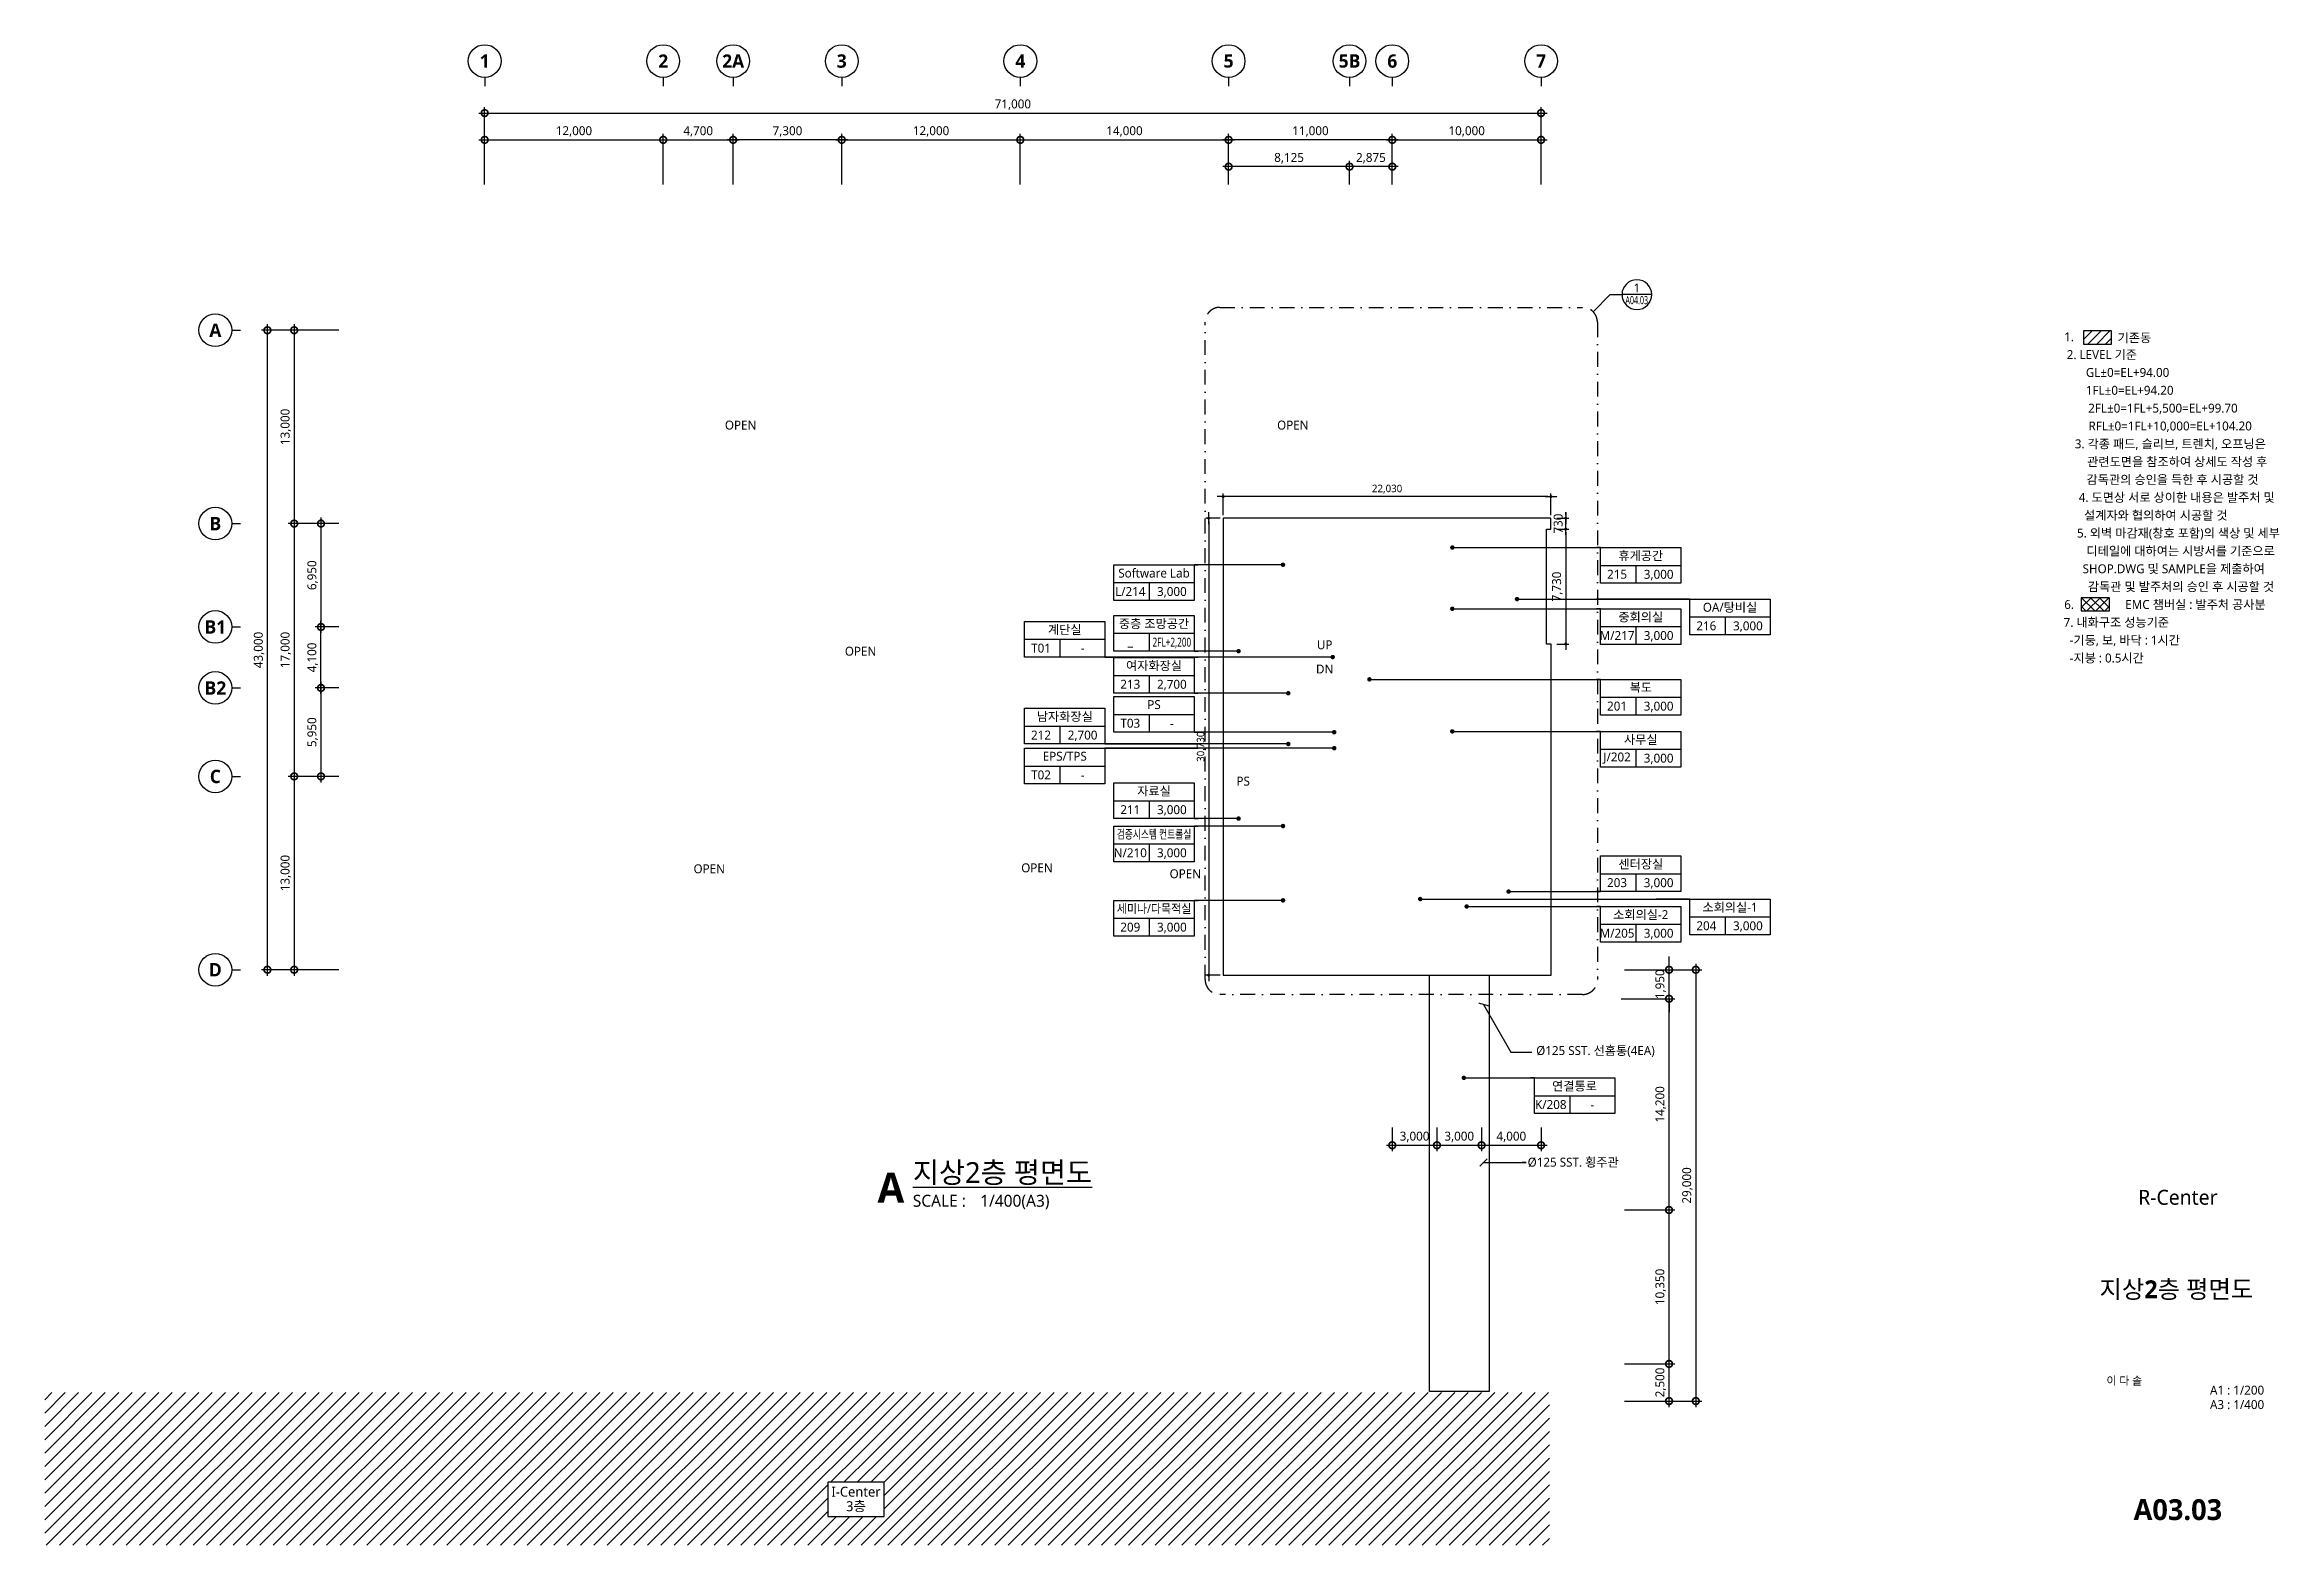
# Model space of a CAD drawing. Header units: millimetres. Extents: x -145104 to 501096, y 3876 to 113496.
# Drawn here: x 180926 to 331111, y 3876 to 104776 of the extents above; entities that cross this region are included whole.
import ezdxf
from ezdxf.enums import TextEntityAlignment as Align

# ---------------------------------------------------------------- set-up
doc = ezdxf.new("R2010")
doc.units = ezdxf.units.MM
doc.header["$LTSCALE"] = 200
doc.linetypes.add('DASHDOT-GAUN', pattern=[10, 5, -2.5, 0, -2.5])
doc.layers.get('DEFPOINTS').update_dxf_attribs({"color": 137})
for name, color, linetype in [('3TXT', 3, 'Continuous'), ('DIM', 7, 'Continuous'), ('HAT', 8, 'Continuous'), ('PIA0-DIM', 7, 'Continuous'), ('REV', 1, 'Continuous'), ('SYM', 6, 'Continuous'), ('SYM-BUB', 3, 'Continuous'), ('SYM-LEAD', 6, 'Continuous'), ('TEXT', 3, 'Continuous'), ('TEXT-NOTE', 6, 'Continuous'), ('XR-SHEET$0$TITLE', 7, 'Continuous'), ('XR-SHEET$1$SHT', 5, 'Continuous'), ('XR-SHEET$1$TEXT', 3, 'Continuous')]:
    doc.layers.add(name, color=color, linetype=linetype)
doc.layers.add('AREA', color=30, linetype='Continuous', plot=False)
doc.styles.add('$0$스타일1', font='malgun.ttf')
doc.styles.add('XR-SHEET$0$굴림체(옥산)', font='malgun.ttf')
doc.styles.add('맑은고딕B', font='malgunbd.ttf')
doc.styles.add('스타일1', font='malgun.ttf')
doc.dimstyles.new('CJA', dxfattribs={"dimscale": 300, "dimtxt": 2.7, "dimasz": 1, "dimexe": 2, "dimexo": 3, "dimgap": 1, "dimtad": 1, "dimdec": 0, "dimzin": 1, "dimdsep": 46, "dimlunit": 6, "dimtxsty": '$0$스타일1', "dimblk": 'CJDOT', "dimcen": 0.09, "dimdle": 1, "dimclrd": 256, "dimclre": 256, "dimclrt": 3, "dimadec": 0, "dimazin": 0, "dimtfac": 1, "dimtdec": 0, "dimtix": 1, "dimtmove": 2, "dimatfit": 3, "dimldrblk": 'CJDOT', "dimfxl": 1, "dimtolj": 1, "dimtzin": 1, "dimarcsym": 0})
doc.dimstyles.new('DIM-QD 1', dxfattribs={"dimtxt": 3, "dimasz": 1.5, "dimexe": 1, "dimexo": 0, "dimgap": 1, "dimtad": 1, "dimdec": 3, "dimdsep": 46, "dimlunit": 6, "dimtxsty": '$0$스타일1', "dimblk1": 'ARCHTICK', "dimblk2": 'ARCHTICK', "dimsah": 1, "dimcen": 0, "dimclrd": 256, "dimclre": 256, "dimclrt": 3, "dimazin": 2, "dimtfac": 1, "dimtdec": 3, "dimtix": 1, "dimtmove": 2, "dimatfit": 3, "dimldrblk": 'ARCHTICK', "dimfxl": 1, "dimtolj": 1, "dimtzin": 0, "dimarcsym": 0})
doc.dimstyles.new('GAUN-200', dxfattribs={"dimscale": 200, "dimtxt": 3, "dimasz": 1, "dimexe": 1, "dimexo": 1, "dimgap": 1, "dimtad": 1, "dimdec": 0, "dimzin": 1, "dimdsep": 46, "dimlunit": 6, "dimtxsty": '스타일1', "dimblk": 'CJDOT', "dimcen": 0.09, "dimdle": 1, "dimclrd": 256, "dimclre": 256, "dimclrt": 3, "dimadec": 0, "dimazin": 0, "dimtfac": 1, "dimtdec": 0, "dimtix": 1, "dimtmove": 2, "dimatfit": 3, "dimldrblk": 'CJDOT', "dimfxl": 1, "dimtolj": 1, "dimtzin": 1, "dimarcsym": 0})

msp = doc.modelspace()

# ---------------------------------------------------------------- texts
at = {"layer": '3TXT', "style": '스타일1'}
for s, p in [('1. ', (317084.7, 85137.3)), ('2. LEVEL 기준', (319186.3, 83937.3)), ('   GL±0=EL+94.00', (320608.5, 82737.3)), ('   1FL±0=EL+94.20', (320753.6, 81537.3)), ('   2FL±0=1FL+5,500=EL+99.70', (322987.7, 80337.3)), ('3. 각종 패드, 슬리브, 트렌치, 오프닝은', (323789, 77937.3)), ('   RFL±0=1FL+10,000=EL+104.20', (323472.1, 79137.3)), ('   관련도면을 참조하여 상세도 작성 후 ', (324051.5, 76737.3)), ('   감독관의 승인을 득한 후 시공할 것', (323634.1, 75537.3)), ('4. 도면상 서로 상이한 내용은 발주처 및   ', (324519.5, 74337.3)), ('5. 외벽 마감재(창호 포함)의 색상 및 세부', (324333.6, 71937.3)), ('   설계자와 협의하여 시공할 것', (322505.9, 73137.3)), ('   디테일에 대하여는 시방서를 기준으로', (324175.4, 70737.3)), ('   SHOP.DWG 및 SAMPLE을 제출하여', (323711.8, 69537.3)), ('   감독관 및 발주처의 승인 후 시공할 것', (324198.3, 68337.3)), ('6. ', (317084.7, 67137.3))]:
    msp.add_text(s, height=600, dxfattribs=at).set_placement(p, align=Align.MIDDLE_CENTER)
for s, p in [('7. 내화구조 성능기준', (316616.7, 65937.3)), ('  -기둥, 보, 바닥 : 1시간', (316616.7, 64737.3)), ('  -지붕 : 0.5시간', (316616.7, 63537.3))]:
    msp.add_text(s, height=600, dxfattribs=at).set_placement(p, align=Align.MIDDLE_LEFT)
at = {"layer": 'REV', "linetype": 'Continuous', "style": '스타일1'}
for p in [(227698.5, 79199.4), (264811.5, 79199.4), (235759.9, 63992.6), (225589.9, 49364), (247614.2, 49428.8), (257584.8, 49032.4)]:
    msp.add_text('OPEN', height=600, dxfattribs=at).set_placement(p, align=Align.MIDDLE_CENTER)
at = {"layer": 'TEXT', "style": '스타일1'}
msp.add_text('기존동', height=600, dxfattribs=at).set_placement((320240.6, 84588.2), align=Align.BOTTOM_LEFT)
for s, height, p in [('EMC 챔버실 : 발주처 공사분', 600, (325476.3, 67137.3)), ('R-Center', 1000, (324296.1, 27276.2))]:
    msp.add_text(s, height=height, dxfattribs=at).set_placement(p, align=Align.MIDDLE_CENTER)
at = {"layer": 'TEXT', "color": 3, "style": '스타일1'}
for s, p in [('UP', (266951.6, 64127.3)), ('DN', (266951.6, 62495.6)), ('PS', (261471.6, 54961.4))]:
    msp.add_text(s, height=600, dxfattribs=at).set_placement(p, align=Align.CENTER)
for s, p in [('%%C125 SST. 선홈통(4EA)', (281166.8, 36843.7)), ('%%C125 SST. 횡주관', (280593.7, 29337.2))]:
    msp.add_text(s, height=600, dxfattribs=at).set_placement(p)

# ---------------------------------------------------------------- blocks, each defined once
blk = doc.blocks.new('_DotSmall')
at = {"color": 0, "linetype": 'ByBlock', "const_width": 0.5}
blk.add_lwpolyline([(-0.0625, 0, 1), (0.0625, 0, 1)], format="xyb", close=True, dxfattribs=at)
blk = doc.blocks.new('*D24')
at = {"layer": 'DEFPOINTS', "color": 0, "transparency": 16777216}
for p in [(195896, 85576), (201296, 85576), (201296, 42576)]:
    blk.add_point(p, dxfattribs=at)
at = {"layer": 'DIM', "color": 7, "lineweight": -2, "transparency": 16777216}
for p, q in [((195896, 42176), (195896, 85976)), ((200696, 85576), (195496, 85576)), ((200696, 42576), (195496, 42576))]:
    blk.add_line(p, q, dxfattribs=at)
at = {"layer": 'DIM', "color": 7, "lineweight": -2, "transparency": 16777216, "xscale": 900, "yscale": 900, "zscale": 900}
for p, rotation in [((195896, 85576), 90), ((195896, 42576), 270)]:
    blk.add_blockref('_DotSmall', p, dxfattribs=dict(at, rotation=rotation))
at = {"layer": 'DIM', "color": 3, "transparency": 16777216, "insert": (195336, 64076), "char_height": 600, "attachment_point": 5, "rotation": 90, "style": '$0$스타일1'}
blk.add_mtext('\\A1;43,000', dxfattribs=at)
blk = doc.blocks.new('CJDOT')
blk.add_line((-2, 0), (2, 0))
at = {"const_width": 0.5}
blk.add_lwpolyline([(-0.25, 0, 1), (0.25, 0, 1)], format="xyb", close=True, dxfattribs=at)
blk = doc.blocks.new('*D25')
at = {"layer": 'DEFPOINTS', "color": 0, "transparency": 16777216}
for p in [(201296, 85576), (197696, 72576), (201296, 72576)]:
    blk.add_point(p, dxfattribs=at)
at = {"layer": 'DIM', "color": 7, "lineweight": -2, "transparency": 16777216}
for p, q in [((197696, 85976), (197696, 72176)), ((200696, 85576), (197296, 85576)), ((200696, 72576), (197296, 72576))]:
    blk.add_line(p, q, dxfattribs=at)
at = {"layer": 'DIM', "color": 7, "lineweight": -2, "transparency": 16777216, "xscale": 900, "yscale": 900, "zscale": 900}
for p, rotation in [((197696, 85576), 90), ((197696, 72576), 270)]:
    blk.add_blockref('_DotSmall', p, dxfattribs=dict(at, rotation=rotation))
at = {"layer": 'DIM', "color": 3, "transparency": 16777216, "insert": (197134, 79076), "char_height": 600, "attachment_point": 5, "rotation": 90, "style": '$0$스타일1'}
blk.add_mtext('\\A1;13,000', dxfattribs=at)
blk = doc.blocks.new('*D26')
at = {"layer": 'DEFPOINTS', "color": 0, "transparency": 16777216}
for p in [(201296, 55576), (197696, 42576), (201296, 42576)]:
    blk.add_point(p, dxfattribs=at)
at = {"layer": 'DIM', "color": 7, "lineweight": -2, "transparency": 16777216}
for p, q in [((200696, 55576), (197296, 55576)), ((197696, 55976), (197696, 42176)), ((200696, 42576), (197296, 42576))]:
    blk.add_line(p, q, dxfattribs=at)
at = {"layer": 'DIM', "color": 7, "lineweight": -2, "transparency": 16777216, "xscale": 900, "yscale": 900, "zscale": 900}
for p, rotation in [((197696, 55576), 90), ((197696, 42576), 270)]:
    blk.add_blockref('_DotSmall', p, dxfattribs=dict(at, rotation=rotation))
at = {"layer": 'DIM', "color": 3, "transparency": 16777216, "insert": (197134, 49076), "char_height": 600, "attachment_point": 5, "rotation": 90, "style": '$0$스타일1'}
blk.add_mtext('\\A1;13,000', dxfattribs=at)
blk = doc.blocks.new('*D27')
at = {"layer": 'DEFPOINTS', "color": 0, "transparency": 16777216}
for p in [(281496, 100176), (210496, 94776), (281496, 94776)]:
    blk.add_point(p, dxfattribs=at)
at = {"layer": 'DIM', "color": 7, "lineweight": -2, "transparency": 16777216}
for p, q in [((210096, 100176), (281896, 100176)), ((210496, 95376), (210496, 100576)), ((281496, 95376), (281496, 100576))]:
    blk.add_line(p, q, dxfattribs=at)
at = {"layer": 'DIM', "color": 7, "lineweight": -2, "transparency": 16777216, "xscale": 900, "yscale": 900, "zscale": 900, "rotation": 180}
blk.add_blockref('_DotSmall', (210496, 100176), dxfattribs=at)
at = {"layer": 'DIM', "color": 7, "lineweight": -2, "transparency": 16777216, "xscale": 900, "yscale": 900, "zscale": 900}
blk.add_blockref('_DotSmall', (281496, 100176), dxfattribs=at)
at = {"layer": 'DIM', "color": 3, "transparency": 16777216, "insert": (245996, 100738), "char_height": 600, "attachment_point": 5, "style": '스타일1'}
blk.add_mtext('\\A1;71,000', dxfattribs=at)
blk = doc.blocks.new('*D28')
at = {"layer": 'DEFPOINTS', "color": 0, "transparency": 16777216}
for p in [(281496, 98376), (271496, 94776), (281496, 94776)]:
    blk.add_point(p, dxfattribs=at)
at = {"layer": 'DIM', "color": 7, "lineweight": -2, "transparency": 16777216}
for p, q in [((271096, 98376), (281896, 98376)), ((271496, 95376), (271496, 98776)), ((281496, 95376), (281496, 98776))]:
    blk.add_line(p, q, dxfattribs=at)
at = {"layer": 'DIM', "color": 7, "lineweight": -2, "transparency": 16777216, "xscale": 900, "yscale": 900, "zscale": 900, "rotation": 180}
blk.add_blockref('_DotSmall', (271496, 98376), dxfattribs=at)
at = {"layer": 'DIM', "color": 7, "lineweight": -2, "transparency": 16777216, "xscale": 900, "yscale": 900, "zscale": 900}
blk.add_blockref('_DotSmall', (281496, 98376), dxfattribs=at)
at = {"layer": 'DIM', "color": 3, "transparency": 16777216, "insert": (276496, 98938), "char_height": 600, "attachment_point": 5, "style": '스타일1'}
blk.add_mtext('\\A1;10,000', dxfattribs=at)
blk = doc.blocks.new('*D29')
at = {"layer": 'DEFPOINTS', "color": 0, "transparency": 16777216}
for p in [(222496, 98376), (210496, 94776), (222496, 94776)]:
    blk.add_point(p, dxfattribs=at)
at = {"layer": 'DIM', "color": 7, "lineweight": -2, "transparency": 16777216}
for p, q in [((210096, 98376), (222896, 98376)), ((210496, 95376), (210496, 98776)), ((222496, 95376), (222496, 98776))]:
    blk.add_line(p, q, dxfattribs=at)
at = {"layer": 'DIM', "color": 7, "lineweight": -2, "transparency": 16777216, "xscale": 900, "yscale": 900, "zscale": 900, "rotation": 180}
blk.add_blockref('_DotSmall', (210496, 98376), dxfattribs=at)
at = {"layer": 'DIM', "color": 7, "lineweight": -2, "transparency": 16777216, "xscale": 900, "yscale": 900, "zscale": 900}
blk.add_blockref('_DotSmall', (222496, 98376), dxfattribs=at)
at = {"layer": 'DIM', "color": 3, "transparency": 16777216, "insert": (216496, 98938), "char_height": 600, "attachment_point": 5, "style": '스타일1'}
blk.add_mtext('\\A1;12,000', dxfattribs=at)
blk = doc.blocks.new('NEW_BUB')
at = {"layer": 'SYM-BUB', "color": 6}
blk.add_line((0, 3), (0, 0), dxfattribs=at)
blk.add_circle((0, 8.5), 5.5, dxfattribs=at)
at = {"layer": 'SYM-BUB', "color": 3, "style": '맑은고딕B'}
blk.add_attdef('X', text='', height=4.5, dxfattribs=at).set_placement((0, 8.5), align=Align.MIDDLE)
blk = doc.blocks.new('dwgtitle')
at = {"layer": 'SYM', "color": 3, "style": '스타일1'}
blk.add_text('SCALE :', height=4, dxfattribs=at).set_placement((12.25, -1.4))
at = {"layer": 'SYM', "color": 6, "style": '맑은고딕B'}
blk.add_attdef('A', text='', height=10, dxfattribs=at).set_placement((4.89, 5), align=Align.MIDDLE)
at = {"layer": 'SYM', "color": 3, "style": '스타일1'}
for tag, p, height in [('%%UTITLE', (12.25, 6.59), 7), ('1/100', (34.89, -1.4), 4)]:
    blk.add_attdef(tag, p, '', height=height, dxfattribs=at)
blk = doc.blocks.new('_ARCHTICK')
at = {"color": 0, "linetype": 'ByBlock', "const_width": 0.15}
blk.add_lwpolyline([(-0.5, -0.5), (0.5, 0.5)], dxfattribs=at)
blk = doc.blocks.new('room')
at = {"layer": 'TEXT-NOTE'}
for p, q in [((0, 0), (0, 12)), ((0, 12), (27, 12)), ((27, 12), (27, 0)), ((0, 6), (27, 6)), ((27, 0), (0, 0)), ((12, 0), (12, 6))]:
    blk.add_line(p, q, dxfattribs=at)
at = {"layer": 'TEXT-NOTE', "color": 3, "style": '스타일1'}
for tag, p in [('실명', (13.5, 9.28)), ('101', (5.53, 3.02)), ('2400', (19.5, 3))]:
    blk.add_attdef(tag, text='', height=3, dxfattribs=at).set_placement(p, align=Align.MIDDLE)
blk = doc.blocks.new('DET1')
at = {"layer": 'SYM', "color": 6}
blk.add_line((0, 0), (10, 0), dxfattribs=at)
blk.add_circle((5, 0), 5, dxfattribs=at)
at = {"layer": 'SYM', "color": 3, "style": '스타일1'}
blk.add_attdef('1', text='', height=3, dxfattribs=at).set_placement((5, 2.25), align=Align.MIDDLE)
at = {"layer": 'SYM', "color": 3, "style": '스타일1', "width": 0.84071}
blk.add_attdef('A2.01', text='', height=2.7, dxfattribs=at).set_placement((1.24, -3.19), (9.23, -3.19), align=Align.FIT)
blk = doc.blocks.new('*D148')
at = {"layer": 'DEFPOINTS', "color": 0, "transparency": 16777216}
for p in [(260496, 98376), (246496, 94776), (260496, 94776)]:
    blk.add_point(p, dxfattribs=at)
at = {"layer": 'DIM', "color": 7, "lineweight": -2, "transparency": 16777216}
for p, q in [((246096, 98376), (260896, 98376)), ((246496, 95376), (246496, 98776)), ((260496, 95376), (260496, 98776))]:
    blk.add_line(p, q, dxfattribs=at)
at = {"layer": 'DIM', "color": 7, "lineweight": -2, "transparency": 16777216, "xscale": 900, "yscale": 900, "zscale": 900, "rotation": 180}
blk.add_blockref('_DotSmall', (246496, 98376), dxfattribs=at)
at = {"layer": 'DIM', "color": 7, "lineweight": -2, "transparency": 16777216, "xscale": 900, "yscale": 900, "zscale": 900}
blk.add_blockref('_DotSmall', (260496, 98376), dxfattribs=at)
at = {"layer": 'DIM', "color": 3, "transparency": 16777216, "insert": (253496, 98938), "char_height": 600, "attachment_point": 5, "style": '스타일1'}
blk.add_mtext('\\A1;14,000', dxfattribs=at)
blk = doc.blocks.new('*D149')
at = {"layer": 'DEFPOINTS', "color": 0, "transparency": 16777216}
for p in [(246496, 98376), (234496, 94776), (246496, 94776)]:
    blk.add_point(p, dxfattribs=at)
at = {"layer": 'DIM', "color": 7, "lineweight": -2, "transparency": 16777216}
for p, q in [((234096, 98376), (246896, 98376)), ((234496, 95376), (234496, 98776)), ((246496, 95376), (246496, 98776))]:
    blk.add_line(p, q, dxfattribs=at)
at = {"layer": 'DIM', "color": 7, "lineweight": -2, "transparency": 16777216, "xscale": 900, "yscale": 900, "zscale": 900, "rotation": 180}
blk.add_blockref('_DotSmall', (234496, 98376), dxfattribs=at)
at = {"layer": 'DIM', "color": 7, "lineweight": -2, "transparency": 16777216, "xscale": 900, "yscale": 900, "zscale": 900}
blk.add_blockref('_DotSmall', (246496, 98376), dxfattribs=at)
at = {"layer": 'DIM', "color": 3, "transparency": 16777216, "insert": (240496, 98938), "char_height": 600, "attachment_point": 5, "style": '스타일1'}
blk.add_mtext('\\A1;12,000', dxfattribs=at)
blk = doc.blocks.new('*D150')
at = {"layer": 'DEFPOINTS', "color": 0, "transparency": 16777216}
for p in [(227196, 98376), (222496, 94776), (227196, 94776)]:
    blk.add_point(p, dxfattribs=at)
at = {"layer": 'DIM', "color": 7, "lineweight": -2, "transparency": 16777216}
for p, q in [((222096, 98376), (227596, 98376)), ((222496, 95376), (222496, 98776)), ((227196, 95376), (227196, 98776))]:
    blk.add_line(p, q, dxfattribs=at)
at = {"layer": 'DIM', "color": 7, "lineweight": -2, "transparency": 16777216, "xscale": 900, "yscale": 900, "zscale": 900, "rotation": 180}
blk.add_blockref('_DotSmall', (222496, 98376), dxfattribs=at)
at = {"layer": 'DIM', "color": 7, "lineweight": -2, "transparency": 16777216, "xscale": 900, "yscale": 900, "zscale": 900}
blk.add_blockref('_DotSmall', (227196, 98376), dxfattribs=at)
at = {"layer": 'DIM', "color": 3, "transparency": 16777216, "insert": (224846, 98937), "char_height": 600, "attachment_point": 5, "style": '스타일1'}
blk.add_mtext('\\A1;4,700', dxfattribs=at)
blk = doc.blocks.new('*D152')
at = {"layer": 'DEFPOINTS', "color": 0, "transparency": 16777216}
for p in [(227196, 98376), (227196, 94776), (234496, 94776)]:
    blk.add_point(p, dxfattribs=at)
at = {"layer": 'DIM', "color": 7, "lineweight": -2, "transparency": 16777216}
for p, q in [((234896, 98376), (226796, 98376)), ((227196, 95376), (227196, 98776)), ((234496, 95376), (234496, 98776))]:
    blk.add_line(p, q, dxfattribs=at)
at = {"layer": 'DIM', "color": 7, "lineweight": -2, "transparency": 16777216, "xscale": 900, "yscale": 900, "zscale": 900, "rotation": 180}
blk.add_blockref('_DotSmall', (227196, 98376), dxfattribs=at)
at = {"layer": 'DIM', "color": 7, "lineweight": -2, "transparency": 16777216, "xscale": 900, "yscale": 900, "zscale": 900}
blk.add_blockref('_DotSmall', (234496, 98376), dxfattribs=at)
at = {"layer": 'DIM', "color": 3, "transparency": 16777216, "insert": (230846, 98937), "char_height": 600, "attachment_point": 5, "style": '스타일1'}
blk.add_mtext('\\A1;7,300', dxfattribs=at)
blk = doc.blocks.new('*D151')
at = {"layer": 'DEFPOINTS', "color": 0, "transparency": 16777216}
for p in [(260496, 98376), (260496, 94776), (271496, 94776)]:
    blk.add_point(p, dxfattribs=at)
at = {"layer": 'DIM', "color": 7, "lineweight": -2, "transparency": 16777216}
for p, q in [((271896, 98376), (260096, 98376)), ((260496, 95376), (260496, 98776)), ((271496, 95376), (271496, 98776))]:
    blk.add_line(p, q, dxfattribs=at)
at = {"layer": 'DIM', "color": 7, "lineweight": -2, "transparency": 16777216, "xscale": 900, "yscale": 900, "zscale": 900, "rotation": 180}
blk.add_blockref('_DotSmall', (260496, 98376), dxfattribs=at)
at = {"layer": 'DIM', "color": 7, "lineweight": -2, "transparency": 16777216, "xscale": 900, "yscale": 900, "zscale": 900}
blk.add_blockref('_DotSmall', (271496, 98376), dxfattribs=at)
at = {"layer": 'DIM', "color": 3, "transparency": 16777216, "insert": (265996, 98938), "char_height": 600, "attachment_point": 5, "style": '스타일1'}
blk.add_mtext('\\A1;11,000', dxfattribs=at)
blk = doc.blocks.new('*D173')
at = {"layer": 'DEFPOINTS', "color": 0, "transparency": 16777216}
for p in [(260131, 74391), (260131, 72939), (282161, 72939)]:
    blk.add_point(p, dxfattribs=at)
at = {"layer": 'PIA0-DIM', "lineweight": -2, "transparency": 16777216}
for p, q in [((260131, 73139), (260131, 74591)), ((281961, 74391), (260331, 74391)), ((282161, 73139), (282161, 74591))]:
    blk.add_line(p, q, dxfattribs=at)
at = {"layer": 'PIA0-DIM', "lineweight": -2, "transparency": 16777216, "xscale": 200, "yscale": 200, "zscale": 200, "rotation": 180}
blk.add_blockref('CJDOT', (260131, 74391), dxfattribs=at)
at = {"layer": 'PIA0-DIM', "lineweight": -2, "transparency": 16777216, "xscale": 200, "yscale": 200, "zscale": 200}
blk.add_blockref('CJDOT', (282161, 74391), dxfattribs=at)
at = {"layer": 'PIA0-DIM', "color": 3, "transparency": 16777216, "insert": (271146, 74892), "char_height": 500, "attachment_point": 5, "style": '스타일1'}
blk.add_mtext('\\A1;22,030', dxfattribs=at)
blk = doc.blocks.new('*D174')
at = {"layer": 'DEFPOINTS', "color": 0, "transparency": 16777216}
for p in [(260131, 72939), (259155, 42209), (260134, 42209)]:
    blk.add_point(p, dxfattribs=at)
at = {"layer": 'PIA0-DIM', "lineweight": -2, "transparency": 16777216}
for p, q in [((259931, 72939), (258955, 72939)), ((259155, 72739), (259155, 42409)), ((259934, 42209), (258955, 42209))]:
    blk.add_line(p, q, dxfattribs=at)
at = {"layer": 'PIA0-DIM', "lineweight": -2, "transparency": 16777216, "xscale": 200, "yscale": 200, "zscale": 200}
for p, rotation in [((259155, 72939), 90), ((259155, 42209), 270)]:
    blk.add_blockref('CJDOT', p, dxfattribs=dict(at, rotation=rotation))
at = {"layer": 'PIA0-DIM', "color": 3, "transparency": 16777216, "insert": (258654, 57574), "char_height": 500, "attachment_point": 5, "rotation": 90, "style": '스타일1'}
blk.add_mtext('\\A1;30,730', dxfattribs=at)
blk = doc.blocks.new('*D183')
at = {"layer": 'DEFPOINTS', "color": 0, "transparency": 16777216}
for p in [(260496, 96576), (260496, 94776), (268621, 94776)]:
    blk.add_point(p, dxfattribs=at)
at = {"layer": 'DIM', "color": 7, "lineweight": -2, "transparency": 16777216}
for p, q in [((269021, 96576), (260096, 96576)), ((260496, 95376), (260496, 96976)), ((268621, 95376), (268621, 96976))]:
    blk.add_line(p, q, dxfattribs=at)
at = {"layer": 'DIM', "color": 7, "lineweight": -2, "transparency": 16777216, "xscale": 900, "yscale": 900, "zscale": 900, "rotation": 180}
blk.add_blockref('_DotSmall', (260496, 96576), dxfattribs=at)
at = {"layer": 'DIM', "color": 7, "lineweight": -2, "transparency": 16777216, "xscale": 900, "yscale": 900, "zscale": 900}
blk.add_blockref('_DotSmall', (268621, 96576), dxfattribs=at)
at = {"layer": 'DIM', "color": 3, "transparency": 16777216, "insert": (264559, 97138), "char_height": 600, "attachment_point": 5, "style": '스타일1'}
blk.add_mtext('\\A1;8,125', dxfattribs=at)
blk = doc.blocks.new('*D184')
at = {"layer": 'DEFPOINTS', "color": 0, "transparency": 16777216}
for p in [(268621, 96576), (268621, 94776), (271496, 94776)]:
    blk.add_point(p, dxfattribs=at)
at = {"layer": 'DIM', "color": 7, "lineweight": -2, "transparency": 16777216}
for p, q in [((271896, 96576), (268221, 96576)), ((268621, 95376), (268621, 96976)), ((271496, 95376), (271496, 96976))]:
    blk.add_line(p, q, dxfattribs=at)
at = {"layer": 'DIM', "color": 7, "lineweight": -2, "transparency": 16777216, "xscale": 900, "yscale": 900, "zscale": 900, "rotation": 180}
blk.add_blockref('_DotSmall', (268621, 96576), dxfattribs=at)
at = {"layer": 'DIM', "color": 7, "lineweight": -2, "transparency": 16777216, "xscale": 900, "yscale": 900, "zscale": 900}
blk.add_blockref('_DotSmall', (271496, 96576), dxfattribs=at)
at = {"layer": 'DIM', "color": 3, "transparency": 16777216, "insert": (270059, 97137), "char_height": 600, "attachment_point": 5, "style": '스타일1'}
blk.add_mtext('\\A1;2,875', dxfattribs=at)
blk = doc.blocks.new('*D190')
at = {"layer": 'DEFPOINTS', "color": 0, "transparency": 16777216}
for p in [(201296, 61526), (199496, 55576), (201296, 55576)]:
    blk.add_point(p, dxfattribs=at)
at = {"layer": 'DIM', "color": 7, "lineweight": -2, "transparency": 16777216}
for p, q in [((199496, 61926), (199496, 55176)), ((200696, 61526), (199096, 61526)), ((200696, 55576), (199096, 55576))]:
    blk.add_line(p, q, dxfattribs=at)
at = {"layer": 'DIM', "color": 7, "lineweight": -2, "transparency": 16777216, "xscale": 900, "yscale": 900, "zscale": 900}
for p, rotation in [((199496, 61526), 90), ((199496, 55576), 270)]:
    blk.add_blockref('_DotSmall', p, dxfattribs=dict(at, rotation=rotation))
at = {"layer": 'DIM', "color": 3, "transparency": 16777216, "insert": (198936, 58551), "char_height": 600, "attachment_point": 5, "rotation": 90, "style": '$0$스타일1'}
blk.add_mtext('\\A1;5,950', dxfattribs=at)
blk = doc.blocks.new('*D191')
at = {"layer": 'DEFPOINTS', "color": 0, "transparency": 16777216}
for p in [(199496, 65626), (201296, 65626), (201296, 61526)]:
    blk.add_point(p, dxfattribs=at)
at = {"layer": 'DIM', "color": 7, "lineweight": -2, "transparency": 16777216}
for p, q in [((200696, 65626), (199096, 65626)), ((199496, 61126), (199496, 66026)), ((200696, 61526), (199096, 61526))]:
    blk.add_line(p, q, dxfattribs=at)
at = {"layer": 'DIM', "color": 7, "lineweight": -2, "transparency": 16777216, "xscale": 900, "yscale": 900, "zscale": 900}
for p, rotation in [((199496, 65626), 90), ((199496, 61526), 270)]:
    blk.add_blockref('_DotSmall', p, dxfattribs=dict(at, rotation=rotation))
at = {"layer": 'DIM', "color": 3, "transparency": 16777216, "insert": (198934, 63576), "char_height": 600, "attachment_point": 5, "rotation": 90, "style": '$0$스타일1'}
blk.add_mtext('\\A1;4,100', dxfattribs=at)
blk = doc.blocks.new('*D192')
at = {"layer": 'DEFPOINTS', "color": 0, "transparency": 16777216}
for p in [(201296, 72576), (199496, 65626), (201296, 65626)]:
    blk.add_point(p, dxfattribs=at)
at = {"layer": 'DIM', "color": 7, "lineweight": -2, "transparency": 16777216}
for p, q in [((200696, 72576), (199096, 72576)), ((199496, 72976), (199496, 65226)), ((200696, 65626), (199096, 65626))]:
    blk.add_line(p, q, dxfattribs=at)
at = {"layer": 'DIM', "color": 7, "lineweight": -2, "transparency": 16777216, "xscale": 900, "yscale": 900, "zscale": 900}
for p, rotation in [((199496, 72576), 90), ((199496, 65626), 270)]:
    blk.add_blockref('_DotSmall', p, dxfattribs=dict(at, rotation=rotation))
at = {"layer": 'DIM', "color": 3, "transparency": 16777216, "insert": (198936, 69101), "char_height": 600, "attachment_point": 5, "rotation": 90, "style": '$0$스타일1'}
blk.add_mtext('\\A1;6,950', dxfattribs=at)
blk = doc.blocks.new('*D189')
at = {"layer": 'DEFPOINTS', "color": 0, "transparency": 16777216}
for p in [(201296, 72576), (197696, 55576), (201296, 55576)]:
    blk.add_point(p, dxfattribs=at)
at = {"layer": 'DIM', "color": 7, "lineweight": -2, "transparency": 16777216}
for p, q in [((200696, 72576), (197296, 72576)), ((197696, 72976), (197696, 55176)), ((200696, 55576), (197296, 55576))]:
    blk.add_line(p, q, dxfattribs=at)
at = {"layer": 'DIM', "color": 7, "lineweight": -2, "transparency": 16777216, "xscale": 900, "yscale": 900, "zscale": 900}
for p, rotation in [((197696, 72576), 90), ((197696, 55576), 270)]:
    blk.add_blockref('_DotSmall', p, dxfattribs=dict(at, rotation=rotation))
at = {"layer": 'DIM', "color": 3, "transparency": 16777216, "insert": (197134, 64076), "char_height": 600, "attachment_point": 5, "rotation": 90, "style": '$0$스타일1'}
blk.add_mtext('\\A1;17,000', dxfattribs=at)
blk = doc.blocks.new('*D209')
at = {"layer": 'DEFPOINTS', "color": 0, "transparency": 16777216}
for p in [(271496, 32576), (274496, 32576), (274496, 30776)]:
    blk.add_point(p, dxfattribs=at)
at = {"layer": 'DIM', "color": 7, "lineweight": -2, "transparency": 16777216}
for p, q in [((271496, 31976), (271496, 30376)), ((274496, 31976), (274496, 30376)), ((271096, 30776), (274896, 30776))]:
    blk.add_line(p, q, dxfattribs=at)
at = {"layer": 'DIM', "color": 7, "lineweight": -2, "transparency": 16777216, "xscale": 900, "yscale": 900, "zscale": 900, "rotation": 180}
blk.add_blockref('_DotSmall', (271496, 30776), dxfattribs=at)
at = {"layer": 'DIM', "color": 7, "lineweight": -2, "transparency": 16777216, "xscale": 900, "yscale": 900, "zscale": 900}
blk.add_blockref('_DotSmall', (274496, 30776), dxfattribs=at)
at = {"layer": 'DIM', "color": 3, "transparency": 16777216, "insert": (272996, 31337), "char_height": 600, "attachment_point": 5, "style": '스타일1'}
blk.add_mtext('\\A1;3,000', dxfattribs=at)
blk = doc.blocks.new('*D210')
at = {"layer": 'DEFPOINTS', "color": 0, "transparency": 16777216}
for p in [(274496, 32576), (277496, 32576), (277496, 30776)]:
    blk.add_point(p, dxfattribs=at)
at = {"layer": 'DIM', "color": 7, "lineweight": -2, "transparency": 16777216}
for p, q in [((274496, 31976), (274496, 30376)), ((277496, 31976), (277496, 30376)), ((274096, 30776), (277896, 30776))]:
    blk.add_line(p, q, dxfattribs=at)
at = {"layer": 'DIM', "color": 7, "lineweight": -2, "transparency": 16777216, "xscale": 900, "yscale": 900, "zscale": 900, "rotation": 180}
blk.add_blockref('_DotSmall', (274496, 30776), dxfattribs=at)
at = {"layer": 'DIM', "color": 7, "lineweight": -2, "transparency": 16777216, "xscale": 900, "yscale": 900, "zscale": 900}
blk.add_blockref('_DotSmall', (277496, 30776), dxfattribs=at)
at = {"layer": 'DIM', "color": 3, "transparency": 16777216, "insert": (275996, 31337), "char_height": 600, "attachment_point": 5, "style": '스타일1'}
blk.add_mtext('\\A1;3,000', dxfattribs=at)
blk = doc.blocks.new('*D211')
at = {"layer": 'DEFPOINTS', "color": 0, "transparency": 16777216}
for p in [(277496, 32576), (281496, 32576), (281496, 30776)]:
    blk.add_point(p, dxfattribs=at)
at = {"layer": 'DIM', "color": 7, "lineweight": -2, "transparency": 16777216}
for p, q in [((277496, 31976), (277496, 30376)), ((281496, 31976), (281496, 30376)), ((277096, 30776), (281896, 30776))]:
    blk.add_line(p, q, dxfattribs=at)
at = {"layer": 'DIM', "color": 7, "lineweight": -2, "transparency": 16777216, "xscale": 900, "yscale": 900, "zscale": 900, "rotation": 180}
blk.add_blockref('_DotSmall', (277496, 30776), dxfattribs=at)
at = {"layer": 'DIM', "color": 7, "lineweight": -2, "transparency": 16777216, "xscale": 900, "yscale": 900, "zscale": 900}
blk.add_blockref('_DotSmall', (281496, 30776), dxfattribs=at)
at = {"layer": 'DIM', "color": 3, "transparency": 16777216, "insert": (279496, 31337), "char_height": 600, "attachment_point": 5, "style": '스타일1'}
blk.add_mtext('\\A1;4,000', dxfattribs=at)
blk = doc.blocks.new('*D216')
at = {"layer": 'DEFPOINTS', "color": 0, "transparency": 16777216}
for p in [(286496, 42576), (286496, 13576), (291896, 13576)]:
    blk.add_point(p, dxfattribs=at)
at = {"layer": 'DIM', "color": 7, "lineweight": -2, "transparency": 16777216}
for p, q in [((287096, 42576), (292296, 42576)), ((291896, 42976), (291896, 13176)), ((287096, 13576), (292296, 13576))]:
    blk.add_line(p, q, dxfattribs=at)
at = {"layer": 'DIM', "color": 7, "lineweight": -2, "transparency": 16777216, "xscale": 900, "yscale": 900, "zscale": 900}
for p, rotation in [((291896, 42576), 90), ((291896, 13576), 270)]:
    blk.add_blockref('_DotSmall', p, dxfattribs=dict(at, rotation=rotation))
at = {"layer": 'DIM', "color": 3, "transparency": 16777216, "insert": (291336, 28076), "char_height": 600, "attachment_point": 5, "rotation": 90, "style": '$0$스타일1'}
blk.add_mtext('\\A1;29,000', dxfattribs=at)
blk = doc.blocks.new('*D217')
at = {"layer": 'DEFPOINTS', "color": 0, "transparency": 16777216}
for p in [(286496, 42576), (290096, 42576), (286278, 40626)]:
    blk.add_point(p, dxfattribs=at)
at = {"layer": 'DIM', "color": 7, "lineweight": -2, "transparency": 16777216}
for p, q in [((287096, 42576), (290496, 42576)), ((290096, 42576), (290096, 43476)), ((290096, 40626), (290096, 42576)), ((286878, 40626), (290496, 40626)), ((290096, 40626), (290096, 39726))]:
    blk.add_line(p, q, dxfattribs=at)
at = {"layer": 'DIM', "color": 7, "lineweight": -2, "transparency": 16777216, "xscale": 900, "yscale": 900, "zscale": 900}
for p, rotation in [((290096, 42576), 270), ((290096, 40626), 90)]:
    blk.add_blockref('_DotSmall', p, dxfattribs=dict(at, rotation=rotation))
at = {"layer": 'DIM', "color": 3, "transparency": 16777216, "insert": (289534, 41601), "char_height": 600, "attachment_point": 5, "rotation": 90, "style": '$0$스타일1'}
blk.add_mtext('\\A1;1,950', dxfattribs=at)
blk = doc.blocks.new('*D218')
at = {"layer": 'DEFPOINTS', "color": 0, "transparency": 16777216}
for p in [(286496, 40626), (290096, 40626), (286496, 26426)]:
    blk.add_point(p, dxfattribs=at)
at = {"layer": 'DIM', "color": 7, "lineweight": -2, "transparency": 16777216}
for p, q in [((287096, 40626), (290496, 40626)), ((290096, 26026), (290096, 41026)), ((287096, 26426), (290496, 26426))]:
    blk.add_line(p, q, dxfattribs=at)
at = {"layer": 'DIM', "color": 7, "lineweight": -2, "transparency": 16777216, "xscale": 900, "yscale": 900, "zscale": 900}
for p, rotation in [((290096, 40626), 90), ((290096, 26426), 270)]:
    blk.add_blockref('_DotSmall', p, dxfattribs=dict(at, rotation=rotation))
at = {"layer": 'DIM', "color": 3, "transparency": 16777216, "insert": (289534, 33526), "char_height": 600, "attachment_point": 5, "rotation": 90, "style": '$0$스타일1'}
blk.add_mtext('\\A1;14,200', dxfattribs=at)
blk = doc.blocks.new('*D219')
at = {"layer": 'DEFPOINTS', "color": 0, "transparency": 16777216}
for p in [(286496, 26426), (290096, 26426), (286496, 16076)]:
    blk.add_point(p, dxfattribs=at)
at = {"layer": 'DIM', "color": 7, "lineweight": -2, "transparency": 16777216}
for p, q in [((287096, 26426), (290496, 26426)), ((290096, 15676), (290096, 26826)), ((287096, 16076), (290496, 16076))]:
    blk.add_line(p, q, dxfattribs=at)
at = {"layer": 'DIM', "color": 7, "lineweight": -2, "transparency": 16777216, "xscale": 900, "yscale": 900, "zscale": 900}
for p, rotation in [((290096, 26426), 90), ((290096, 16076), 270)]:
    blk.add_blockref('_DotSmall', p, dxfattribs=dict(at, rotation=rotation))
at = {"layer": 'DIM', "color": 3, "transparency": 16777216, "insert": (289534, 21251), "char_height": 600, "attachment_point": 5, "rotation": 90, "style": '$0$스타일1'}
blk.add_mtext('\\A1;10,350', dxfattribs=at)
blk = doc.blocks.new('*D215')
at = {"layer": 'DEFPOINTS', "color": 0, "transparency": 16777216}
for p in [(286496, 16076), (290096, 16076), (286496, 13576)]:
    blk.add_point(p, dxfattribs=at)
at = {"layer": 'DIM', "color": 7, "lineweight": -2, "transparency": 16777216}
for p, q in [((287096, 16076), (290496, 16076)), ((290096, 13176), (290096, 16476)), ((287096, 13576), (290496, 13576))]:
    blk.add_line(p, q, dxfattribs=at)
at = {"layer": 'DIM', "color": 7, "lineweight": -2, "transparency": 16777216, "xscale": 900, "yscale": 900, "zscale": 900}
for p, rotation in [((290096, 16076), 90), ((290096, 13576), 270)]:
    blk.add_blockref('_DotSmall', p, dxfattribs=dict(at, rotation=rotation))
at = {"layer": 'DIM', "color": 3, "transparency": 16777216, "insert": (289536, 14826), "char_height": 600, "attachment_point": 5, "rotation": 90, "style": '$0$스타일1'}
blk.add_mtext('\\A1;2,500', dxfattribs=at)
blk = doc.blocks.new('*D228')
at = {"layer": 'DEFPOINTS', "color": 0, "transparency": 16777216}
for p in [(282357, 72209), (282359, 64479), (283153, 64479)]:
    blk.add_point(p, dxfattribs=at)
at = {"layer": 'PIA0-DIM', "lineweight": -2, "transparency": 16777216}
for p, q in [((282557, 72209), (283353, 72209)), ((283153, 72009), (283153, 64679)), ((282559, 64479), (283353, 64479))]:
    blk.add_line(p, q, dxfattribs=at)
at = {"layer": 'PIA0-DIM', "lineweight": -2, "transparency": 16777216, "xscale": 200, "yscale": 200, "zscale": 200}
for p, rotation in [((283153, 72209), 90), ((283153, 64479), 270)]:
    blk.add_blockref('CJDOT', p, dxfattribs=dict(at, rotation=rotation))
at = {"layer": 'PIA0-DIM', "color": 3, "transparency": 16777216, "insert": (282593, 68344), "char_height": 600, "attachment_point": 5, "rotation": 90, "style": '스타일1'}
blk.add_mtext('\\A1;7,730', dxfattribs=at)
blk = doc.blocks.new('*D229')
at = {"layer": 'DEFPOINTS', "color": 0, "transparency": 16777216}
for p in [(282357, 72939), (282357, 72209), (283153, 72939)]:
    blk.add_point(p, dxfattribs=at)
at = {"layer": 'PIA0-DIM', "lineweight": -2, "transparency": 16777216}
for p, q in [((282557, 72939), (283353, 72939)), ((282557, 72209), (283353, 72209)), ((283153, 73139), (283153, 73339)), ((283153, 72209), (283153, 72939)), ((283153, 72009), (283153, 71809))]:
    blk.add_line(p, q, dxfattribs=at)
at = {"layer": 'PIA0-DIM', "lineweight": -2, "transparency": 16777216, "xscale": 200, "yscale": 200, "zscale": 200}
for p, rotation in [((283153, 72939), 270), ((283153, 72209), 90)]:
    blk.add_blockref('CJDOT', p, dxfattribs=dict(at, rotation=rotation))
at = {"layer": 'PIA0-DIM', "color": 3, "transparency": 16777216, "insert": (282643, 72574), "char_height": 600, "attachment_point": 5, "rotation": 90, "style": '스타일1'}
blk.add_mtext('\\A1;730', dxfattribs=at)
blk = doc.blocks.new('XR-SHEET$0$TITLE')
at = {"layer": 'XR-SHEET$0$TITLE', "true_color": 0x000000, "style": 'XR-SHEET$0$굴림체(옥산)'}
for tag, height, p in [('동명칭', 6, (776.77, -457.26)), ('SCALE-A1', 3, (797.5, -522)), ('SCALE-A3', 3, (797.5, -527)), ('DATA', 3, (797.5, -540))]:
    blk.add_attdef(tag, text='', height=height, dxfattribs=at).set_placement(p, align=Align.MIDDLE)
for tag, height, p in [('TITLE1', 6, (776.5, -479.4)), ('TITLE4', 6, (776.5, -484.39)), ('TITLE2', 6, (776.5, -489)), ('TITLE5', 6, (776.5, -493.99)), ('TITLE3', 6, (776.5, -498.7)), ('NAME-1', 3, (760.16, -517.5)), ('NAME-2', 3, (760.16, -526.5)), ('A0.00', 7, (776.5, -561))]:
    blk.add_attdef(tag, text='', height=height, dxfattribs=at).set_placement(p, align=Align.MIDDLE_CENTER)

# ---------------------------------------------------------------- dimensions: what is measured, and where the dimension line sits
at = {"layer": 'DIM'}
dim = msp.add_linear_dim(base=(281496.1, 100176.2), p1=(210496.1, 94776.2), p2=(281496.1, 94776.2), angle=180, dimstyle='CJA', override={"dimscale": 200, "dimtxt": 3, "dimasz": 4.5, "dimtxsty": '스타일1', "dimblk1": 'DotSmall', "dimblk2": 'DotSmall', "dimsah": 1, "dimdle": 2, "dimclrd": 7, "dimclre": 7}, dxfattribs=at)
dim.commit()
dim.dimension.update_dxf_attribs({"geometry": '*D27', "text_midpoint": (245996.1, 100738.1), "dimtype": 160})
for base, p1, p2, picture, middle in [((222496.1, 98376.2), (210496.1, 94776.2), (222496.1, 94776.2), '*D29', (216496.1, 98938.1)), ((227196.1, 98376.2), (222496.1, 94776.2), (227196.1, 94776.2), '*D150', (224846.1, 98936.5)), ((246496.1, 98376.2), (234496.1, 94776.2), (246496.1, 94776.2), '*D149', (240496.1, 98938.1)), ((260496.1, 98376.2), (246496.1, 94776.2), (260496.1, 94776.2), '*D148', (253496.1, 98938.1)), ((281496.1, 98376.2), (271496.1, 94776.2), (281496.1, 94776.2), '*D28', (276496.1, 98938.1)), ((274496.1, 30776.2), (271496.1, 32576.2), (274496.1, 32576.2), '*D209', (272996.1, 31336.5)), ((277496.1, 30776.2), (274496.1, 32576.2), (277496.1, 32576.2), '*D210', (275996.1, 31336.5)), ((281496.1, 30776.2), (277496.1, 32576.2), (281496.1, 32576.2), '*D211', (279496.1, 31336.5))]:
    dim = msp.add_linear_dim(base=base, p1=p1, p2=p2, dimstyle='CJA', override={"dimscale": 200, "dimtxt": 3, "dimasz": 4.5, "dimtxsty": '스타일1', "dimblk1": 'DotSmall', "dimblk2": 'DotSmall', "dimsah": 1, "dimdle": 2, "dimclrd": 7, "dimclre": 7}, dxfattribs=at)
    dim.commit()
    dim.dimension.update_dxf_attribs({"geometry": picture, "text_midpoint": middle})
for base, p1, p2, angle, override, picture, middle in [((227196.1, 98376.2), (234496.1, 94776.2), (227196.1, 94776.2), 180, {"dimscale": 200, "dimtxt": 3, "dimasz": 4.5, "dimtxsty": '스타일1', "dimblk1": 'DotSmall', "dimblk2": 'DotSmall', "dimsah": 1, "dimdle": 2, "dimclrd": 7, "dimclre": 7}, '*D152', (230846.1, 98936.5)), ((260496.1, 98376.2), (271496.1, 94776.2), (260496.1, 94776.2), 180, {"dimscale": 200, "dimtxt": 3, "dimasz": 4.5, "dimtxsty": '스타일1', "dimblk1": 'DotSmall', "dimblk2": 'DotSmall', "dimsah": 1, "dimdle": 2, "dimclrd": 7, "dimclre": 7}, '*D151', (265996.1, 98938.1)), ((260496.1, 96576.2), (268621.1, 94776.2), (260496.1, 94776.2), 180, {"dimscale": 200, "dimtxt": 3, "dimasz": 4.5, "dimtxsty": '스타일1', "dimblk1": 'DotSmall', "dimblk2": 'DotSmall', "dimsah": 1, "dimdle": 2, "dimclrd": 7, "dimclre": 7}, '*D183', (264558.6, 97138.1)), ((268621.1, 96576.2), (271496.1, 94776.2), (268621.1, 94776.2), 180, {"dimscale": 200, "dimtxt": 3, "dimasz": 4.5, "dimtxsty": '스타일1', "dimblk1": 'DotSmall', "dimblk2": 'DotSmall', "dimsah": 1, "dimdle": 2, "dimclrd": 7, "dimclre": 7}, '*D184', (270058.6, 97136.5)), ((195896.1, 85576.2), (201296.1, 42576.2), (201296.1, 85576.2), 270, {"dimscale": 200, "dimtxt": 3, "dimasz": 4.5, "dimblk1": 'DotSmall', "dimblk2": 'DotSmall', "dimsah": 1, "dimdle": 2, "dimclrd": 7, "dimclre": 7}, '*D24', (195335.7, 64076.2)), ((197696.1, 72576.2), (201296.1, 85576.2), (201296.1, 72576.2), 90, {"dimscale": 200, "dimtxt": 3, "dimasz": 4.5, "dimblk1": 'DotSmall', "dimblk2": 'DotSmall', "dimsah": 1, "dimdle": 2, "dimclrd": 7, "dimclre": 7}, '*D25', (197134.1, 79076.2)), ((197696.1, 55576.2), (201296.1, 72576.2), (201296.1, 55576.2), 90, {"dimscale": 200, "dimtxt": 3, "dimasz": 4.5, "dimblk1": 'DotSmall', "dimblk2": 'DotSmall', "dimsah": 1, "dimdle": 2, "dimclrd": 7, "dimclre": 7}, '*D189', (197134.1, 64076.2)), ((199496.1, 65626.2), (201296.1, 72576.2), (201296.1, 65626.2), 270, {"dimscale": 200, "dimtxt": 3, "dimasz": 4.5, "dimblk1": 'DotSmall', "dimblk2": 'DotSmall', "dimsah": 1, "dimdle": 2, "dimclrd": 7, "dimclre": 7}, '*D192', (198935.7, 69101.2)), ((199496.1, 65626.2), (201296.1, 61526.2), (201296.1, 65626.2), 90, {"dimscale": 200, "dimtxt": 3, "dimasz": 4.5, "dimblk1": 'DotSmall', "dimblk2": 'DotSmall', "dimsah": 1, "dimdle": 2, "dimclrd": 7, "dimclre": 7}, '*D191', (198934.1, 63576.2)), ((199496.1, 55576.2), (201296.1, 61526.2), (201296.1, 55576.2), 270, {"dimscale": 200, "dimtxt": 3, "dimasz": 4.5, "dimblk1": 'DotSmall', "dimblk2": 'DotSmall', "dimsah": 1, "dimdle": 2, "dimclrd": 7, "dimclre": 7}, '*D190', (198935.7, 58551.2)), ((197696.1, 42576.2), (201296.1, 55576.2), (201296.1, 42576.2), 270, {"dimscale": 200, "dimtxt": 3, "dimasz": 4.5, "dimblk1": 'DotSmall', "dimblk2": 'DotSmall', "dimsah": 1, "dimdle": 2, "dimclrd": 7, "dimclre": 7}, '*D26', (197134.1, 49076.2)), ((290096.1, 42576.2), (286278.1, 40626.2), (286496.1, 42576.2), 90, {"dimscale": 200, "dimtxt": 3, "dimasz": 4.5, "dimblk1": 'DotSmall', "dimblk2": 'DotSmall', "dimsah": 1, "dimdle": 2, "dimclrd": 7, "dimclre": 7}, '*D217', (289534.1, 41601.2)), ((291896.1, 13576.2), (286496.1, 42576.2), (286496.1, 13576.2), 90, {"dimscale": 200, "dimtxt": 3, "dimasz": 4.5, "dimblk1": 'DotSmall', "dimblk2": 'DotSmall', "dimsah": 1, "dimdle": 2, "dimclrd": 7, "dimclre": 7}, '*D216', (291335.7, 28076.2)), ((290096.1, 40626.2), (286496.1, 26426.2), (286496.1, 40626.2), 90, {"dimscale": 200, "dimtxt": 3, "dimasz": 4.5, "dimblk1": 'DotSmall', "dimblk2": 'DotSmall', "dimsah": 1, "dimdle": 2, "dimclrd": 7, "dimclre": 7}, '*D218', (289534.1, 33526.2)), ((290096.1, 26426.2), (286496.1, 16076.2), (286496.1, 26426.2), 90, {"dimscale": 200, "dimtxt": 3, "dimasz": 4.5, "dimblk1": 'DotSmall', "dimblk2": 'DotSmall', "dimsah": 1, "dimdle": 2, "dimclrd": 7, "dimclre": 7}, '*D219', (289534.1, 21251.2)), ((290096.1, 16076.2), (286496.1, 13576.2), (286496.1, 16076.2), 90, {"dimscale": 200, "dimtxt": 3, "dimasz": 4.5, "dimblk1": 'DotSmall', "dimblk2": 'DotSmall', "dimsah": 1, "dimdle": 2, "dimclrd": 7, "dimclre": 7}, '*D215', (289535.7, 14826.2))]:
    dim = msp.add_linear_dim(base=base, p1=p1, p2=p2, angle=angle, dimstyle='CJA', override=override, dxfattribs=at)
    dim.commit()
    dim.dimension.update_dxf_attribs({"geometry": picture, "text_midpoint": middle})
at = {"layer": 'PIA0-DIM'}
dim = msp.add_linear_dim(base=(260131.1, 74391.4), p1=(282161.1, 72938.7), p2=(260131.1, 72938.7), dimstyle='GAUN-200', override={"dimtxt": 2.5}, dxfattribs=at)
dim.commit()
dim.dimension.update_dxf_attribs({"geometry": '*D173', "text_midpoint": (271146.1, 74891.7)})
dim = msp.add_linear_dim(base=(259154.8, 42208.7), p1=(260131.1, 72938.7), p2=(260133.6, 42208.7), angle=90, dimstyle='GAUN-200', override={"dimtxt": 2.5}, dxfattribs=at)
dim.commit()
dim.dimension.update_dxf_attribs({"geometry": '*D174', "text_midpoint": (258654.5, 57573.7)})
for base, p2, picture, middle in [((283153.2, 64478.7), (282359.3, 64478.7), '*D228', (282592.8, 68343.7)), ((283153.2, 72938.7), (282356.9, 72938.7), '*D229', (282643.2, 72573.7))]:
    dim = msp.add_linear_dim(base=base, p1=(282356.9, 72208.7), p2=p2, angle=90, dimstyle='GAUN-200', dxfattribs=at)
    dim.commit()
    dim.dimension.update_dxf_attribs({"geometry": picture, "text_midpoint": middle})

# ---------------------------------------------------------------- hatches: boundary and pattern name
at = {"layer": 'HAT'}
h = msp.add_hatch(dxfattribs=at)
h.set_pattern_fill('ANSI31', color=256, scale=133.333333)
h.set_pattern_definition([(45, (170309, -422.64), (-299.3419, 299.3419), [])])
h.paths.add_polyline_path([(317941.8, 85537.4), (317941.8, 84648.7), (319839.6, 84648.7), (319839.6, 85537.4)])
h = msp.add_hatch(dxfattribs=at)
h.set_pattern_fill('ANSI37', color=256, scale=133.3333)
h.set_pattern_definition([(45, (169372.82, -16848.75), (-299.3418, 299.3418), []), (135, (169372.82, -16848.75), (-299.3418, -299.3418), [])])
h.paths.add_polyline_path([(317801.7, 67587.5), (317801.7, 66698.7), (319699.5, 66698.7), (319699.5, 67587.5)])
h = msp.add_hatch(dxfattribs=at)
h.set_pattern_fill('ANSI31', color=256, scale=200)
h.set_pattern_definition([(45, (168996.06, 118476.2), (-449.0128, 449.0128), [])])
h.paths.add_polyline_path([(282066.1, 14146.2), (180926.1, 14146.2), (180926.1, 3876.2), (282066.1, 3876.2)])

# ---------------------------------------------------------------- linework, layer by layer
at = {"layer": 'AREA'}
for points in [[(282163.6, 64478.7), (281856.1, 64478.7), (281856.1, 72208.7), (282161.1, 72208.7), (282161.1, 72938.7), (260131.1, 72938.7), (260133.6, 42208.7), (282163.6, 42208.7)], [(277996.1, 14208.7), (273996.1, 14208.7), (273996.1, 42208.7), (277996.1, 42208.7)]]:
    msp.add_lwpolyline(points, close=True, dxfattribs=at)
at = {"layer": 'HAT', "color": 6}
for points in [[(317941.8, 84648.7), (319839.6, 84648.7), (319839.6, 85537.4), (317941.8, 85537.4)], [(317801.7, 66698.7), (319699.5, 66698.7), (319699.5, 67587.5), (317801.7, 67587.5)]]:
    msp.add_lwpolyline(points, close=True, dxfattribs=at)
at = {"layer": 'SYM', "color": 3, "linetype": 'DASHDOT-GAUN'}
msp.add_lwpolyline([(259914.4, 87114), (284282.4, 87114, -0.41421356), (285282.4, 86114), (285282.4, 41914, -0.41421356), (284282.4, 40914), (259914.4, 40914, -0.41421356), (258914.4, 41914), (258914.4, 86114, -0.41421356)], format="xyb", close=True, dxfattribs=at)
at = {"layer": 'SYM', "color": 6}
msp.add_lwpolyline([(284989.5, 86821.1), (286136, 87968), (286936, 87968)], dxfattribs=at)

# ---------------------------------------------------------------- block references
ref = msp.add_blockref('DET1', (288936, 87968), dxfattribs=dict(xscale=-200.0000000000001, yscale=200.0000000000001, zscale=200.0000000000001))
ref.add_attrib('A2.01', 'A04.03', dxfattribs={"layer": 'SYM', "color": 3, "height": 540, "style": '스타일1', "width": 0.658498}).set_placement((287163.3, 87330), (288687.1, 87330), align=Align.FIT)
ref.add_attrib('1', '1', dxfattribs={"layer": 'SYM', "color": 3, "height": 600, "style": '스타일1'}).set_placement((287936, 88418), align=Align.MIDDLE)
at = {"layer": 'SYM', "xscale": 200.0000000000001, "yscale": 200.0000000000001, "zscale": 200.0000000000001}
msp.add_blockref('dwgtitle', (236819.6, 26923.5), dxfattribs=at).add_auto_attribs({'%%UTITLE': '%%u지상2층 평면도', '1/100': '1/400(A3)', 'A': 'A'})
at = {"layer": 'SYM-BUB', "xscale": 200.0000000000001, "yscale": 200.0000000000001, "zscale": 200.0000000000001}
for p, values in [((210496.1, 101976.2), {'X': '1'}), ((222496.1, 101976.2), {'X': '2'}), ((227196.1, 101976.2), {'X': '2A'}), ((234496.1, 101976.2), {'X': '3'}), ((246496.1, 101976.2), {'X': '4'}), ((260496.1, 101976.2), {'X': '5'}), ((268621.1, 101976.2), {'X': '5B'}), ((271496.1, 101976.2), {'X': '6'}), ((281496.1, 101976.2), {'X': '7'})]:
    msp.add_blockref('NEW_BUB', p, dxfattribs=at).add_auto_attribs(values)
at = {"layer": 'SYM-BUB'}
ref = msp.add_blockref('NEW_BUB', (194096.1, 85576.2), dxfattribs=dict(at, xscale=200.0000000000001, yscale=200.0000000000001, zscale=200.0000000000001, rotation=90))
ref.add_attrib('X', 'A', dxfattribs={"color": 3, "height": 900, "style": '맑은고딕B'}).set_placement((192396.1, 85576.2), align=Align.MIDDLE)
ref = msp.add_blockref('NEW_BUB', (194096.1, 72576.2), dxfattribs=dict(at, xscale=200.0000000000001, yscale=200.0000000000001, zscale=200.0000000000001, rotation=90))
ref.add_attrib('X', 'B', dxfattribs={"color": 3, "height": 900, "style": '맑은고딕B'}).set_placement((192396.1, 72576.2), align=Align.MIDDLE)
ref = msp.add_blockref('NEW_BUB', (194096.1, 65626.2), dxfattribs=dict(at, xscale=200.0000000000001, yscale=200.0000000000001, zscale=200.0000000000001, rotation=90))
ref.add_attrib('X', 'B1', dxfattribs={"color": 3, "height": 900, "style": '맑은고딕B'}).set_placement((192396.1, 65626.2), align=Align.MIDDLE)
ref = msp.add_blockref('NEW_BUB', (194096.1, 61526.2), dxfattribs=dict(at, xscale=200.0000000000001, yscale=200.0000000000001, zscale=200.0000000000001, rotation=90))
ref.add_attrib('X', 'B2', dxfattribs={"color": 3, "height": 900, "style": '맑은고딕B'}).set_placement((192396.1, 61526.2), align=Align.MIDDLE)
ref = msp.add_blockref('NEW_BUB', (194096.1, 55576.2), dxfattribs=dict(at, xscale=200.0000000000001, yscale=200.0000000000001, zscale=200.0000000000001, rotation=90))
ref.add_attrib('X', 'C', dxfattribs={"color": 3, "height": 900, "style": '맑은고딕B'}).set_placement((192396.1, 55576.2), align=Align.MIDDLE)
ref = msp.add_blockref('NEW_BUB', (194096.1, 42576.2), dxfattribs=dict(at, xscale=200.0000000000001, yscale=200.0000000000001, zscale=200.0000000000001, rotation=90))
ref.add_attrib('X', 'D', dxfattribs={"color": 3, "height": 900, "style": '맑은고딕B'}).set_placement((192396.1, 42576.2), align=Align.MIDDLE)
at = {"layer": 'TEXT'}
ref = msp.add_blockref('XR-SHEET$0$TITLE', (168996.1, -323.8), dxfattribs=dict(at, xscale=200, yscale=200, zscale=200))
ref.add_attrib('TITLE2', '지상2층 평면도', dxfattribs={"layer": 'XR-SHEET$1$SHT', "color": 4, "true_color": 0x000004, "height": 1200, "style": '맑은고딕B'}).set_placement((324196.1, 21093.4), align=Align.MIDDLE_CENTER)
ref.add_attrib('NAME-1', '이 다 솔', dxfattribs={"layer": 'XR-SHEET$1$TEXT', "color": 3, "true_color": 0x000003, "height": 540, "style": '스타일1'}).set_placement((319496.1, 14942.7, 2754.3), align=Align.MIDDLE_LEFT)
ref.add_attrib('SCALE-A1', 'A1 : 1/200', dxfattribs={"layer": 'XR-SHEET$1$SHT', "color": 3, "true_color": 0x000003, "height": 600, "style": '스타일1'}).set_placement((328274.3, 14310.6), align=Align.MIDDLE_CENTER)
ref.add_attrib('SCALE-A3', 'A3 : 1/400', dxfattribs={"layer": 'XR-SHEET$1$SHT', "color": 3, "true_color": 0x000003, "height": 600, "style": '스타일1'}).set_placement((328274.3, 13337.7), align=Align.MIDDLE_CENTER)
ref.add_attrib('A0.00', 'A03.03', dxfattribs={"layer": 'XR-SHEET$1$SHT', "color": 4, "true_color": 0x000004, "height": 1400, "style": '맑은고딕B'}).set_placement((324296.1, 6276.2), align=Align.MIDDLE_CENTER)
at = {"layer": 'TEXT-NOTE'}
ref = msp.add_blockref('room', (285497.6, 68565.1), dxfattribs=dict(at, xscale=200, yscale=200, zscale=200))
ref.add_attrib('2400', '3,000', dxfattribs={"color": 3, "height": 600, "style": '스타일1'}).set_placement((289397.6, 69165.1), align=Align.MIDDLE_CENTER)
ref.add_attrib('101', '215', dxfattribs={"color": 3, "height": 600, "style": '스타일1'}).set_placement((286602.9, 69168.7), align=Align.MIDDLE)
ref.add_attrib('실명', '휴게공간', dxfattribs={"color": 3, "height": 600, "style": '스타일1'}).set_placement((288197.6, 70421.5), align=Align.MIDDLE)
ref = msp.add_blockref('room', (252782.8, 67407.2), dxfattribs=dict(at, xscale=200, yscale=200, zscale=200))
ref.add_attrib('2400', '3,000', dxfattribs={"color": 3, "height": 600, "style": '스타일1'}).set_placement((256682.8, 68007.2), align=Align.MIDDLE_CENTER)
ref.add_attrib('101', 'L/214', dxfattribs={"color": 3, "height": 600, "style": '스타일1'}).set_placement((253888, 68010.8), align=Align.MIDDLE)
ref.add_attrib('실명', 'Software Lab', dxfattribs={"color": 3, "height": 600, "style": '스타일1'}).set_placement((255482.8, 69263.6), align=Align.MIDDLE)
ref = msp.add_blockref('room', (252782.8, 63999.8), dxfattribs=dict(at, xscale=200, yscale=200, zscale=200))
ref.add_attrib('2400', '2FL+2,200', dxfattribs={"color": 3, "height": 600, "style": '스타일1', "width": 0.7}).set_placement((256682.8, 64599.8), align=Align.MIDDLE_CENTER)
ref.add_attrib('101', '_', dxfattribs={"color": 3, "height": 600, "style": '스타일1'}).set_placement((253888, 64603.4), align=Align.MIDDLE)
ref.add_attrib('실명', '중층 조망공간', dxfattribs={"color": 3, "height": 600, "style": '스타일1'}).set_placement((255482.8, 65856.2), align=Align.MIDDLE)
ref = msp.add_blockref('room', (285497.6, 64448.3), dxfattribs=dict(at, xscale=200, yscale=200, zscale=200))
ref.add_attrib('2400', '3,000', dxfattribs={"color": 3, "height": 600, "style": '스타일1'}).set_placement((289397.6, 65048.3), align=Align.MIDDLE_CENTER)
ref.add_attrib('101', 'M/217', dxfattribs={"color": 3, "height": 600, "style": '스타일1'}).set_placement((286602.9, 65051.9), align=Align.MIDDLE)
ref.add_attrib('실명', '중회의실', dxfattribs={"color": 3, "height": 600, "style": '스타일1'}).set_placement((288197.6, 66304.7), align=Align.MIDDLE)
ref = msp.add_blockref('room', (291497.6, 65097.7), dxfattribs=dict(at, xscale=200, yscale=200, zscale=200))
ref.add_attrib('2400', '3,000', dxfattribs={"color": 3, "height": 600, "style": '스타일1'}).set_placement((295397.6, 65697.7), align=Align.MIDDLE_CENTER)
ref.add_attrib('101', '216', dxfattribs={"color": 3, "height": 600, "style": '스타일1'}).set_placement((292602.9, 65701.4), align=Align.MIDDLE)
ref.add_attrib('실명', 'OA/탕비실', dxfattribs={"color": 3, "height": 600, "style": '스타일1'}).set_placement((294197.6, 66954.2), align=Align.MIDDLE)
ref = msp.add_blockref('room', (246782.8, 63600.6), dxfattribs=dict(at, xscale=200, yscale=200, zscale=200))
ref.add_attrib('2400', '-', dxfattribs={"color": 3, "height": 600, "style": '스타일1'}).set_placement((250682.8, 64200.6), align=Align.MIDDLE_CENTER)
ref.add_attrib('101', 'T01', dxfattribs={"color": 3, "height": 600, "style": '스타일1'}).set_placement((247888, 64204.2), align=Align.MIDDLE)
ref.add_attrib('실명', '계단실', dxfattribs={"color": 3, "height": 600, "style": '스타일1'}).set_placement((249482.8, 65457), align=Align.MIDDLE)
ref = msp.add_blockref('room', (252782.8, 61168.9), dxfattribs=dict(at, xscale=200, yscale=200, zscale=200))
ref.add_attrib('2400', '2,700', dxfattribs={"color": 3, "height": 600, "style": '스타일1'}).set_placement((256682.8, 61768.9), align=Align.MIDDLE_CENTER)
ref.add_attrib('101', '213', dxfattribs={"color": 3, "height": 600, "style": '스타일1'}).set_placement((253888, 61772.5), align=Align.MIDDLE)
ref.add_attrib('실명', '여자화장실', dxfattribs={"color": 3, "height": 600, "style": '스타일1'}).set_placement((255482.8, 63025.3), align=Align.MIDDLE)
ref = msp.add_blockref('room', (285497.6, 59702.5), dxfattribs=dict(at, xscale=200, yscale=200, zscale=200))
ref.add_attrib('2400', '3,000', dxfattribs={"color": 3, "height": 600, "style": '스타일1'}).set_placement((289397.6, 60302.5), align=Align.MIDDLE_CENTER)
ref.add_attrib('101', '201', dxfattribs={"color": 3, "height": 600, "style": '스타일1'}).set_placement((286602.9, 60306.1), align=Align.MIDDLE)
ref.add_attrib('실명', '복도', dxfattribs={"color": 3, "height": 600, "style": '스타일1'}).set_placement((288197.6, 61558.9), align=Align.MIDDLE)
ref = msp.add_blockref('room', (246782.8, 57755.7), dxfattribs=dict(at, xscale=200, yscale=200, zscale=200))
ref.add_attrib('2400', '2,700', dxfattribs={"color": 3, "height": 600, "style": '스타일1'}).set_placement((250682.8, 58355.7), align=Align.MIDDLE_CENTER)
ref.add_attrib('101', '212', dxfattribs={"color": 3, "height": 600, "style": '스타일1'}).set_placement((247888, 58359.4), align=Align.MIDDLE)
ref.add_attrib('실명', '남자화장실', dxfattribs={"color": 3, "height": 600, "style": '스타일1'}).set_placement((249482.8, 59612.2), align=Align.MIDDLE)
ref = msp.add_blockref('room', (252782.8, 58547.2), dxfattribs=dict(at, xscale=200, yscale=200, zscale=200))
ref.add_attrib('2400', '-', dxfattribs={"color": 3, "height": 600, "style": '스타일1'}).set_placement((256682.8, 59147.2), align=Align.MIDDLE_CENTER)
ref.add_attrib('101', 'T03', dxfattribs={"color": 3, "height": 600, "style": '스타일1'}).set_placement((253888, 59150.8), align=Align.MIDDLE)
ref.add_attrib('실명', 'PS', dxfattribs={"color": 3, "height": 600, "style": '스타일1'}).set_placement((255482.8, 60403.6), align=Align.MIDDLE)
ref = msp.add_blockref('room', (285497.6, 56202.5), dxfattribs=dict(at, xscale=200, yscale=200, zscale=200))
ref.add_attrib('2400', '3,000', dxfattribs={"color": 3, "height": 600, "style": '스타일1'}).set_placement((289397.6, 56802.5), align=Align.MIDDLE_CENTER)
ref.add_attrib('101', 'J/202', dxfattribs={"color": 3, "height": 600, "style": '스타일1'}).set_placement((286602.9, 56806.1), align=Align.MIDDLE)
ref.add_attrib('실명', '사무실', dxfattribs={"color": 3, "height": 600, "style": '스타일1'}).set_placement((288197.6, 58058.9), align=Align.MIDDLE)
ref = msp.add_blockref('room', (246782.8, 55075.4), dxfattribs=dict(at, xscale=200, yscale=200, zscale=200))
ref.add_attrib('2400', '-', dxfattribs={"color": 3, "height": 600, "style": '스타일1'}).set_placement((250682.8, 55675.4), align=Align.MIDDLE_CENTER)
ref.add_attrib('101', 'T02', dxfattribs={"color": 3, "height": 600, "style": '스타일1'}).set_placement((247888, 55679), align=Align.MIDDLE)
ref.add_attrib('실명', 'EPS/TPS', dxfattribs={"color": 3, "height": 600, "style": '스타일1'}).set_placement((249482.8, 56931.8), align=Align.MIDDLE)
ref = msp.add_blockref('room', (252782.8, 52740.3), dxfattribs=dict(at, xscale=200, yscale=200, zscale=200))
ref.add_attrib('2400', '3,000', dxfattribs={"color": 3, "height": 600, "style": '스타일1'}).set_placement((256682.8, 53340.3), align=Align.MIDDLE_CENTER)
ref.add_attrib('101', '211', dxfattribs={"color": 3, "height": 600, "style": '스타일1'}).set_placement((253888, 53343.9), align=Align.MIDDLE)
ref.add_attrib('실명', '자료실', dxfattribs={"color": 3, "height": 600, "style": '스타일1'}).set_placement((255482.8, 54596.7), align=Align.MIDDLE)
ref = msp.add_blockref('room', (252782.8, 49840.3), dxfattribs=dict(at, xscale=200, yscale=200, zscale=200))
ref.add_attrib('2400', '3,000', dxfattribs={"color": 3, "height": 600, "style": '스타일1'}).set_placement((256682.8, 50440.3), align=Align.MIDDLE_CENTER)
ref.add_attrib('101', 'N/210', dxfattribs={"color": 3, "height": 600, "style": '스타일1'}).set_placement((253888, 50443.9), align=Align.MIDDLE)
ref.add_attrib('실명', '검증시스템 컨트롤실', dxfattribs={"color": 3, "height": 600, "style": '스타일1', "width": 0.7}).set_placement((255482.8, 51696.7), align=Align.MIDDLE)
ref = msp.add_blockref('room', (285497.6, 47830.9), dxfattribs=dict(at, xscale=200, yscale=200, zscale=200))
ref.add_attrib('2400', '3,000', dxfattribs={"color": 3, "height": 600, "style": '스타일1'}).set_placement((289397.6, 48430.9), align=Align.MIDDLE_CENTER)
ref.add_attrib('101', '203', dxfattribs={"color": 3, "height": 600, "style": '스타일1'}).set_placement((286602.9, 48434.5), align=Align.MIDDLE)
ref.add_attrib('실명', '센터장실', dxfattribs={"color": 3, "height": 600, "style": '스타일1'}).set_placement((288197.6, 49687.3), align=Align.MIDDLE)
ref = msp.add_blockref('room', (252782.8, 44840.3), dxfattribs=dict(at, xscale=200, yscale=200, zscale=200))
ref.add_attrib('2400', '3,000', dxfattribs={"color": 3, "height": 600, "style": '스타일1'}).set_placement((256682.8, 45440.3), align=Align.MIDDLE_CENTER)
ref.add_attrib('101', '209', dxfattribs={"color": 3, "height": 600, "style": '스타일1'}).set_placement((253888, 45443.9), align=Align.MIDDLE)
ref.add_attrib('실명', '세미나/다목적실', dxfattribs={"color": 3, "height": 600, "style": '스타일1', "width": 0.9}).set_placement((255482.8, 46696.7), align=Align.MIDDLE)
ref = msp.add_blockref('room', (285497.6, 44430.9), dxfattribs=dict(at, xscale=200, yscale=200, zscale=200))
ref.add_attrib('2400', '3,000', dxfattribs={"color": 3, "height": 600, "style": '스타일1'}).set_placement((289397.6, 45030.9), align=Align.MIDDLE_CENTER)
ref.add_attrib('101', 'M/205', dxfattribs={"color": 3, "height": 600, "style": '스타일1'}).set_placement((286602.9, 45034.5), align=Align.MIDDLE)
ref.add_attrib('실명', '소회의실-2', dxfattribs={"color": 3, "height": 600, "style": '스타일1'}).set_placement((288197.6, 46287.3), align=Align.MIDDLE)
ref = msp.add_blockref('room', (291497.6, 44930.9), dxfattribs=dict(at, xscale=200, yscale=200, zscale=200))
ref.add_attrib('2400', '3,000', dxfattribs={"color": 3, "height": 600, "style": '스타일1'}).set_placement((295397.6, 45530.9), align=Align.MIDDLE_CENTER)
ref.add_attrib('101', '204', dxfattribs={"color": 3, "height": 600, "style": '스타일1'}).set_placement((292602.9, 45534.5), align=Align.MIDDLE)
ref.add_attrib('실명', '소회의실-1', dxfattribs={"color": 3, "height": 600, "style": '스타일1'}).set_placement((294197.6, 46787.3), align=Align.MIDDLE)
ref = msp.add_blockref('room', (281044, 32908.8), dxfattribs=dict(at, xscale=200, yscale=200, zscale=200))
ref.add_attrib('2400', '-', dxfattribs={"color": 3, "height": 600, "style": '스타일1'}).set_placement((284944, 33508.8), align=Align.MIDDLE_CENTER)
ref.add_attrib('101', 'K/208', dxfattribs={"color": 3, "height": 600, "style": '스타일1'}).set_placement((282149.3, 33512.4), align=Align.MIDDLE)
ref.add_attrib('실명', '연결통로', dxfattribs={"color": 3, "height": 600, "style": '스타일1'}).set_placement((283744, 34765.2), align=Align.MIDDLE)

msp.set_redraw_order([(e.dxf.handle, doc.entitydb.next_handle()) for e in msp.query("TEXT MTEXT ATTDEF DIMENSION ARC_DIMENSION")])  # texts and dimensions are drawn at this point

# ---------------------------------------------------------------- leaders
at = {"layer": 'SYM-LEAD'}
for points, override in [([(275530.7, 70965.1), (285497.6, 70965.1), (285229.5, 70965.1)], {"dimscale": 200, "dimasz": 1.5, "dimtad": 0, "dimclrd": 6, "dimldrblk": 'DOT'}), ([(264149.7, 69807.2), (258182.8, 69807.2), (258450.9, 69807.2)], {"dimscale": 200, "dimasz": 1.5, "dimtad": 0, "dimclrd": 6, "dimldrblk": 'DOT'}), ([(279879, 67497.7), (291497.6, 67497.7), (285229.5, 67497.7)], {"dimscale": 200, "dimasz": 1.5, "dimtad": 0, "dimclrd": 6, "dimldrblk": 'DOT'}), ([(275530.7, 66848.3), (285497.6, 66848.3), (285229.5, 66848.3)], {"dimscale": 200, "dimasz": 1.5, "dimtad": 0, "dimclrd": 6, "dimldrblk": 'DOT'}), ([(267492.7, 63600.6), (252182.8, 63600.6), (258450.9, 63600.6)], {"dimscale": 200, "dimasz": 1.5, "dimtad": 0, "dimclrd": 6, "dimldrblk": 'DOT'}), ([(261166.2, 63999.8), (258182.8, 63999.8), (258450.9, 63999.8)], {"dimscale": 200, "dimasz": 1.5, "dimtad": 0, "dimclrd": 6, "dimldrblk": 'DOT'}), ([(269959, 62102.5), (285497.6, 62102.5), (285229.5, 62102.5)], {"dimscale": 200, "dimasz": 1.5, "dimtad": 0, "dimclrd": 6, "dimldrblk": 'DOT'}), ([(264505.4, 61168.9), (258182.8, 61168.9), (258450.9, 61168.9)], {"dimscale": 200, "dimasz": 1.5, "dimtad": 0, "dimclrd": 6, "dimldrblk": 'DOT'}), ([(267592.8, 58547.2), (258182.8, 58547.2), (258450.9, 58547.2)], {"dimscale": 200, "dimasz": 1.5, "dimtad": 0, "dimclrd": 6, "dimldrblk": 'DOT'}), ([(275530.7, 58602.5), (285497.6, 58602.5), (285229.5, 58602.5)], {"dimscale": 200, "dimasz": 1.5, "dimtad": 0, "dimclrd": 6, "dimldrblk": 'DOT'}), ([(264505.4, 57755.7), (252182.8, 57755.7), (258450.9, 57755.7)], {"dimscale": 200, "dimasz": 1.5, "dimtad": 0, "dimclrd": 6, "dimldrblk": 'DOT'}), ([(267592.8, 57475.4), (252182.8, 57475.4), (258450.9, 57475.4)], {"dimscale": 200, "dimasz": 1.5, "dimtad": 0, "dimclrd": 6, "dimldrblk": 'DOT'}), ([(261166.2, 52740.3), (258182.8, 52740.3), (258450.9, 52740.3)], {"dimscale": 200, "dimasz": 1.5, "dimtad": 0, "dimclrd": 6, "dimldrblk": 'DOT'}), ([(264149.7, 52240.3), (258182.8, 52240.3), (258450.9, 52240.3)], {"dimscale": 200, "dimasz": 1.5, "dimtad": 0, "dimclrd": 6, "dimldrblk": 'DOT'}), ([(264149.7, 47240.3), (258182.8, 47240.3), (258450.9, 47240.3)], {"dimscale": 200, "dimasz": 1.5, "dimtad": 0, "dimclrd": 6, "dimldrblk": 'DOT'}), ([(273370.9, 47330.9), (291497.6, 47330.9), (289229.5, 47330.9)], {"dimscale": 200, "dimasz": 1.5, "dimtad": 0, "dimclrd": 6, "dimldrblk": 'DOT'}), ([(276495.7, 46830.9), (285497.6, 46830.9), (285229.5, 46830.9)], {"dimscale": 200, "dimasz": 1.5, "dimtad": 0, "dimclrd": 6, "dimldrblk": 'DOT'}), ([(279311.8, 47830.9), (285497.6, 47830.9), (285229.5, 47830.9)], {"dimscale": 200, "dimasz": 1.5, "dimtad": 0, "dimclrd": 6, "dimldrblk": 'DOT'}), ([(277633.9, 40243.9), (279466.8, 37034.1), (280866.8, 37034.1)], {"dimscale": 200, "dimasz": 2.5, "dimtad": 0, "dimclrd": 6}), ([(276304.6, 35308.8), (281044, 35308.8), (280775.9, 35308.8)], {"dimscale": 200, "dimasz": 1.5, "dimtad": 0, "dimclrd": 6, "dimldrblk": 'DOT'}), ([(277625.8, 29610), (280503.6, 29610), (280235.5, 29610)], {"dimscale": 200, "dimasz": 2.5, "dimtad": 0, "dimclrd": 6})]:
    msp.add_leader(points, dimstyle='DIM-QD 1', override=override, dxfattribs=at)

# ---------------------------------------------------------------- next in the draw order: wipeouts: each hides what was drawn before it
msp.add_wipeout([(233551.3, 8126.1), (233551.3, 5814.8), (237353.6, 5814.8), (237353.6, 8126.1)])

# ---------------------------------------------------------------- next in the draw order: linework, layer by layer
msp.add_lwpolyline([(237353.6, 8126.1), (233551.3, 8126.1), (233551.3, 5814.8), (237353.6, 5814.8)], close=True)

# ---------------------------------------------------------------- next in the draw order: texts
at = {"layer": 'TEXT', "style": '스타일1'}
for s, p in [('I-Center', (235451.2, 7479)), ('3층', (235451.2, 6508.1))]:
    msp.add_text(s, height=666.67, dxfattribs=at).set_placement(p, align=Align.MIDDLE_CENTER)

doc.saveas('drawing.dxf')
